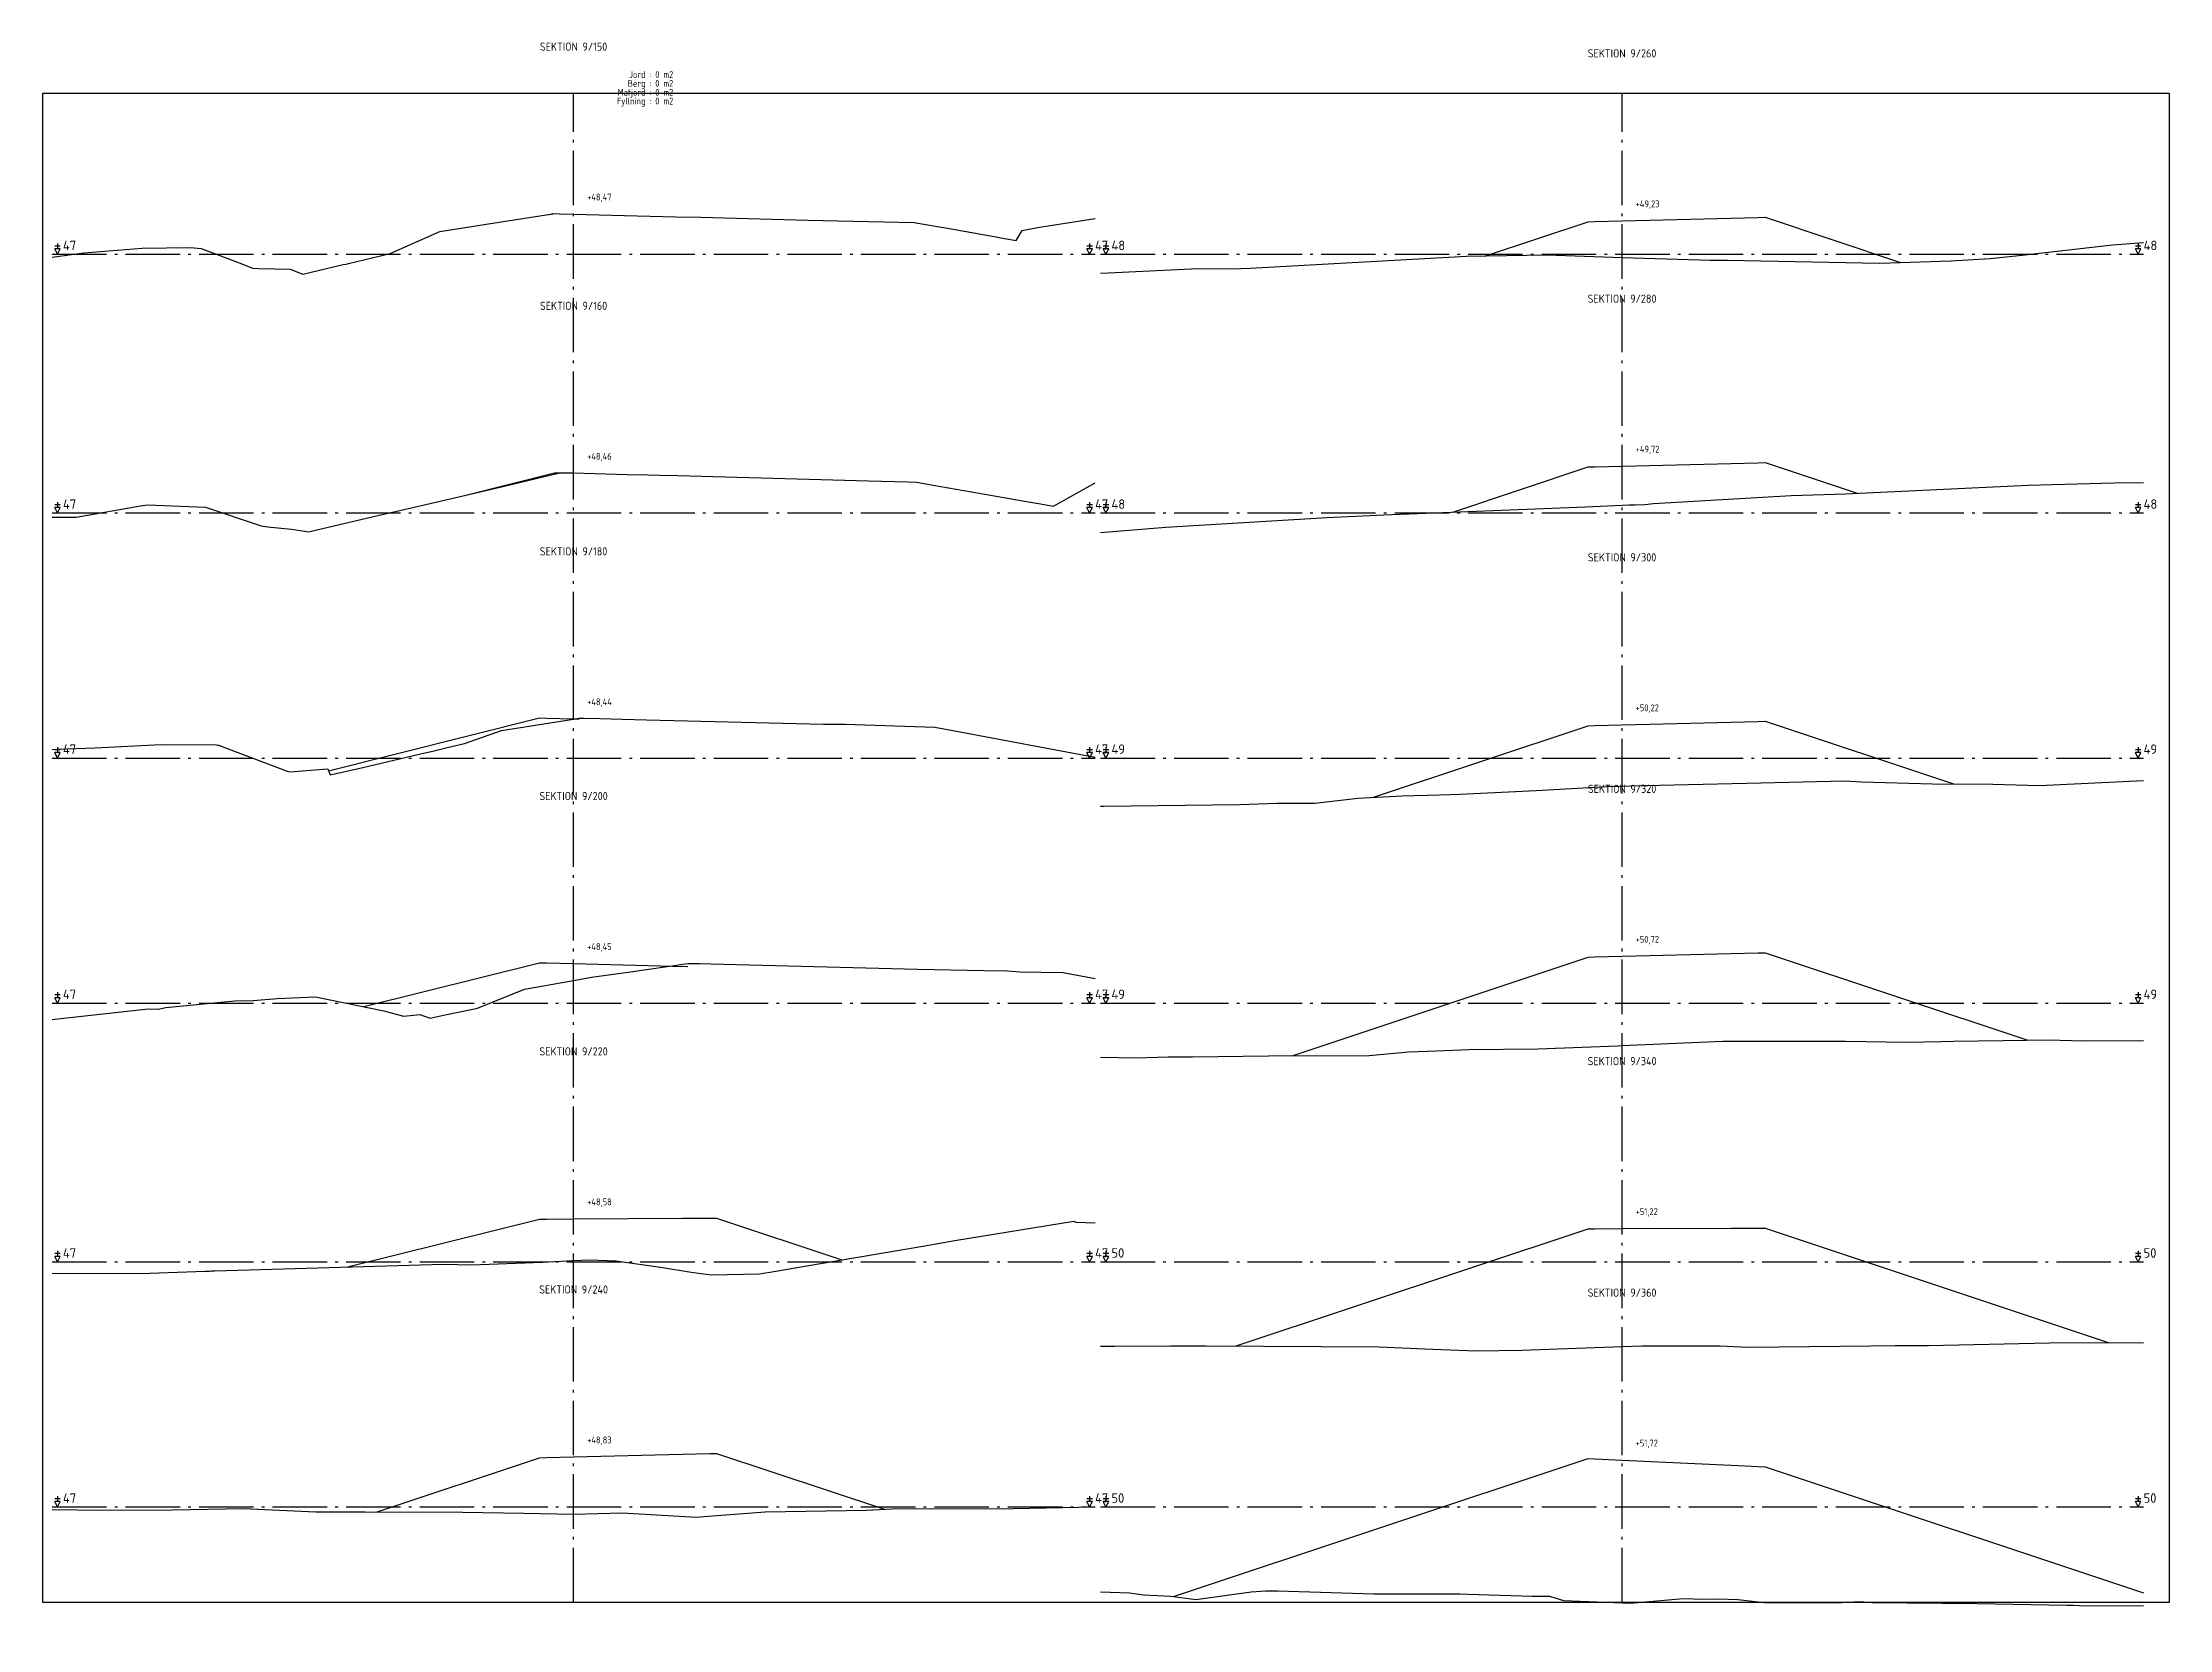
# Model space of a CAD drawing. Header units: metres. Extents: x 164066 to 165347, y 6228109 to 6230364.
# Drawn here: x 164065.9 to 164144, y 6229433.2 to 6229491.4 of the extents above; entities that cross this region are included whole.
import ezdxf
from ezdxf.enums import TextEntityAlignment as Align

# ---------------------------------------------------------------- set-up
doc = ezdxf.new("R2010")
doc.units = ezdxf.units.M
doc.header["$LTSCALE"] = 0.1
doc.linetypes.add('CENTRUMLINJE', pattern=[27, 20, -3, 1, -3])
for name, color, linetype in [('M-000', 7, 'Continuous'), ('M-372A', 3, 'Continuous'), ('M-374C', 6, 'Continuous'), ('M-378A', 7, 'CENTRUMLINJE'), ('M-378AT', 4, 'Continuous'), ('M-378B', 4, 'CENTRUMLINJE'), ('M-378BT', 4, 'Continuous'), ('M-378CT', 4, 'Continuous'), ('T19202X', 4, 'Continuous')]:
    doc.layers.add(name, color=color, linetype=linetype)
doc.styles.add('ISO35', font='ISO3098', dxfattribs={"height": 3.5})
doc.styles.add('P_ISO_25', font='ISO', dxfattribs={"height": 2.5})
doc.styles.add('P_ISO_30', font='ISO', dxfattribs={"height": 3})

msp = doc.modelspace()

# ---------------------------------------------------------------- texts
at = {"layer": 'M-378AT', "color": 7, "style": 'ISO35'}
for s, p in [('47', (164066.694, 6229483.804)), ('47', (164104.594, 6229483.804)), ('48', (164105.194, 6229483.804)), ('48', (164143.094, 6229483.804)), ('47', (164066.694, 6229474.304)), ('47', (164104.594, 6229474.304)), ('48', (164105.194, 6229474.304)), ('48', (164143.094, 6229474.304)), ('47', (164066.694, 6229465.304)), ('47', (164104.594, 6229465.304)), ('49', (164105.194, 6229465.304)), ('49', (164143.094, 6229465.304)), ('47', (164066.694, 6229456.304)), ('47', (164104.594, 6229456.304)), ('49', (164105.194, 6229456.304)), ('49', (164143.094, 6229456.304)), ('47', (164066.694, 6229446.804)), ('47', (164104.594, 6229446.804)), ('50', (164105.194, 6229446.804)), ('50', (164143.094, 6229446.804)), ('47', (164066.694, 6229437.804)), ('47', (164104.594, 6229437.804)), ('50', (164105.194, 6229437.804)), ('50', (164143.094, 6229437.804))]:
    msp.add_text(s, height=0.35, dxfattribs=at).set_placement(p)
at = {"layer": 'M-378BT', "color": 2, "style": 'P_ISO_30'}
for s, p in [('SEKTION 9/150', (164085.444, 6229491.128)), ('SEKTION 9/260', (164123.944, 6229490.88)), ('SEKTION 9/160', (164085.444, 6229481.61)), ('SEKTION 9/280', (164123.944, 6229481.873)), ('SEKTION 9/180', (164085.444, 6229472.593)), ('SEKTION 9/300', (164123.944, 6229472.373)), ('SEKTION 9/200', (164085.444, 6229463.607)), ('SEKTION 9/320', (164123.944, 6229463.873)), ('SEKTION 9/220', (164085.444, 6229454.231)), ('SEKTION 9/340', (164123.944, 6229453.873)), ('SEKTION 9/240', (164085.444, 6229445.489)), ('SEKTION 9/360', (164123.944, 6229445.373))]:
    msp.add_text(s, height=0.3, dxfattribs=at).set_placement(p, align=Align.CENTER)
at = {"layer": 'M-378BT', "color": 2, "style": 'P_ISO_25'}
for s, p in [('+48,47', (164085.944, 6229485.628)), ('+49,23', (164124.444, 6229485.38)), ('+48,46', (164085.944, 6229476.11)), ('+49,72', (164124.444, 6229476.373)), ('+48,44', (164085.944, 6229467.093)), ('+50,22', (164124.444, 6229466.873)), ('+48,45', (164085.944, 6229458.107)), ('+50,72', (164124.444, 6229458.373)), ('+48,58', (164085.944, 6229448.731)), ('+51,22', (164124.444, 6229448.373)), ('+48,83', (164085.944, 6229439.989)), ('+51,72', (164124.444, 6229439.873))]:
    msp.add_text(s, height=0.25, dxfattribs=at).set_placement(p)
at = {"layer": 'M-378CT', "color": 2, "style": 'P_ISO_25'}
for s, p in [('Jord : ', (164088.444, 6229490.128)), ('Matjord : ', (164088.444, 6229489.478)), ('Berg : ', (164088.444, 6229489.803)), ('Fyllning : ', (164088.444, 6229489.153))]:
    msp.add_text(s, height=0.25, dxfattribs=at).set_placement(p, align=Align.RIGHT)
for p in [(164088.444, 6229490.128), (164088.444, 6229489.803), (164088.444, 6229489.478), (164088.444, 6229489.153)]:
    msp.add_text('0 m2', height=0.25, dxfattribs=at).set_placement(p)

# ---------------------------------------------------------------- linework, layer by layer
at = {"layer": 'M-000'}
msp.add_lwpolyline([(164065.944, 6229434.154), (164144.044, 6229434.154), (164144.044, 6229489.554), (164065.944, 6229489.554), (164065.944, 6229434.154)], dxfattribs=at)
at = {"layer": 'M-372A', "color": 3, "linetype": 'Continuous'}
for points in [[(164066.294, 6229483.552), (164067.461, 6229483.705), (164069.6, 6229483.873), (164071.377, 6229483.899), (164071.77, 6229483.868), (164073.2, 6229483.326), (164073.651, 6229483.147), (164073.89, 6229483.133), (164075.036, 6229483.101), (164075.506, 6229482.925), (164076.988, 6229483.272), (164077.088, 6229483.296), (164077.182, 6229483.318), (164078.71, 6229483.676), (164080.527, 6229484.486), (164082.165, 6229484.744), (164084.753, 6229485.147), (164084.931, 6229485.142), (164085.444, 6229485.128), (164089.19, 6229485.025), (164090.116, 6229485.014), (164094.045, 6229484.911), (164097.945, 6229484.82), (164098.01, 6229484.813), (164099.174, 6229484.606), (164101.028, 6229484.277), (164101.064, 6229484.271), (164101.699, 6229484.159), (164101.92, 6229484.532), (164102.481, 6229484.635), (164104.594, 6229484.968)], [(164104.794, 6229482.96), (164105.076, 6229482.976), (164108.378, 6229483.129), (164109.764, 6229483.121), (164109.956, 6229483.137), (164110.29, 6229483.14), (164118.227, 6229483.584), (164121.181, 6229483.627), (164123.944, 6229483.539), (164126.785, 6229483.449), (164127.181, 6229483.438), (164127.301, 6229483.434), (164127.816, 6229483.433), (164133.392, 6229483.326), (164136.011, 6229483.415), (164137.464, 6229483.502), (164138.633, 6229483.615), (164141.949, 6229484.004), (164143.094, 6229484.086)], [(164066.294, 6229473.999), (164067.184, 6229473.994), (164069.547, 6229474.417), (164069.801, 6229474.45), (164071.926, 6229474.363), (164073.975, 6229473.678), (164074.203, 6229473.641), (164075.091, 6229473.56), (164075.717, 6229473.462), (164076.011, 6229473.531), (164078.262, 6229474.058), (164079.545, 6229474.358), (164081.644, 6229474.85), (164082.635, 6229475.081), (164084.632, 6229475.552), (164084.994, 6229475.638), (164085.444, 6229475.624), (164087.407, 6229475.561), (164088.169, 6229475.552), (164088.611, 6229475.545), (164089.254, 6229475.526), (164096.276, 6229475.328), (164097.703, 6229475.298), (164098.038, 6229475.286), (164098.642, 6229475.179), (164100.056, 6229474.93), (164101.454, 6229474.684), (164102.007, 6229474.587), (164102.518, 6229474.497), (164103.065, 6229474.401), (164104.594, 6229475.262)], [(164104.794, 6229473.433), (164107.195, 6229473.638), (164113.12, 6229473.982), (164115.191, 6229474.09), (164122.607, 6229474.374), (164123.944, 6229474.44), (164124.191, 6229474.452), (164124.415, 6229474.45), (164124.774, 6229474.47), (164125.094, 6229474.504), (164130.153, 6229474.796), (164132.151, 6229474.859), (164138.853, 6229475.17), (164142.007, 6229475.262), (164143.094, 6229475.276)], [(164066.294, 6229465.472), (164066.506, 6229465.484), (164067.865, 6229465.528), (164070.306, 6229465.648), (164072.328, 6229465.633), (164072.383, 6229465.632), (164072.401, 6229465.626), (164074.925, 6229464.669), (164075.023, 6229464.645), (164076.421, 6229464.757), (164076.509, 6229464.533), (164077.7, 6229464.811), (164079.779, 6229465.296), (164080.371, 6229465.434), (164080.807, 6229465.536), (164081.442, 6229465.684), (164082.791, 6229466.163), (164085.444, 6229466.586), (164085.644, 6229466.618), (164085.819, 6229466.614), (164086.411, 6229466.6), (164087.227, 6229466.58), (164088.127, 6229466.559), (164094.625, 6229466.403), (164095.413, 6229466.394), (164098.715, 6229466.293), (164099.702, 6229466.108), (164100.736, 6229465.913), (164103.342, 6229465.424), (164104.594, 6229465.189)], [(164104.794, 6229463.382), (164104.919, 6229463.387), (164109.912, 6229463.451), (164111.265, 6229463.491), (164112.667, 6229463.499), (164114.241, 6229463.675), (164115.874, 6229463.768), (164117.235, 6229463.799), (164117.999, 6229463.829), (164120.794, 6229463.956), (164123.383, 6229464.106), (164123.944, 6229464.122), (164124.243, 6229464.131), (164128.524, 6229464.226), (164132.116, 6229464.315), (164132.735, 6229464.276), (164135.346, 6229464.204), (164137.556, 6229464.193), (164139.275, 6229464.151), (164143.094, 6229464.327)], [(164066.294, 6229455.556), (164066.401, 6229455.564), (164069.827, 6229455.941), (164070.188, 6229455.932), (164070.466, 6229455.995), (164073.008, 6229456.232), (164073.682, 6229456.251), (164074.557, 6229456.327), (164075.971, 6229456.386), (164078.475, 6229455.874), (164079.198, 6229455.672), (164079.799, 6229455.737), (164080.173, 6229455.603), (164080.664, 6229455.708), (164081.747, 6229455.938), (164081.913, 6229455.973), (164083.643, 6229456.661), (164085.444, 6229456.987), (164086.1, 6229457.106), (164087.444, 6229457.294), (164089.639, 6229457.615), (164090.063, 6229457.604), (164090.479, 6229457.593), (164098.069, 6229457.399), (164100.504, 6229457.356), (164101.382, 6229457.334), (164101.835, 6229457.3), (164103.408, 6229457.276), (164104.594, 6229457.064)], [(164104.794, 6229454.166), (164106.101, 6229454.144), (164107.282, 6229454.179), (164108.176, 6229454.182), (164110.966, 6229454.22), (164114.662, 6229454.231), (164116.106, 6229454.368), (164117.135, 6229454.396), (164118.314, 6229454.456), (164120.856, 6229454.479), (164123.788, 6229454.586), (164123.944, 6229454.593), (164127.65, 6229454.753), (164128.162, 6229454.761), (164128.736, 6229454.752), (164132.144, 6229454.763), (164134.387, 6229454.725), (164135.673, 6229454.744), (164136.116, 6229454.753), (164137.933, 6229454.777), (164139.626, 6229454.805), (164140.855, 6229454.767), (164143.094, 6229454.777)], [(164066.294, 6229446.236), (164069.538, 6229446.226), (164071.914, 6229446.31), (164072.076, 6229446.312), (164072.129, 6229446.326), (164072.266, 6229446.322), (164080.667, 6229446.565), (164081.701, 6229446.548), (164084.304, 6229446.643), (164085.444, 6229446.7), (164086.038, 6229446.73), (164086.998, 6229446.685), (164088.721, 6229446.446), (164089.763, 6229446.28), (164090.501, 6229446.175), (164092.276, 6229446.211), (164092.866, 6229446.312), (164093.581, 6229446.434), (164095.082, 6229446.689), (164098.336, 6229447.243), (164099.447, 6229447.433), (164103.81, 6229448.151), (164103.887, 6229448.111), (164104.594, 6229448.09)], [(164104.794, 6229443.555), (164105.323, 6229443.555), (164107.362, 6229443.573), (164107.66, 6229443.569), (164108.654, 6229443.571), (164115.028, 6229443.537), (164116.995, 6229443.442), (164118.588, 6229443.384), (164120.265, 6229443.405), (164123.944, 6229443.547), (164124.676, 6229443.575), (164127.55, 6229443.564), (164128.573, 6229443.518), (164133.082, 6229443.566), (164133.971, 6229443.585), (164135.192, 6229443.583), (164139.637, 6229443.675), (164140.613, 6229443.692), (164143.094, 6229443.676)], [(164066.294, 6229437.56), (164068.123, 6229437.539), (164070.713, 6229437.544), (164073.309, 6229437.597), (164075.984, 6229437.474), (164077.793, 6229437.474), (164081.369, 6229437.463), (164083.618, 6229437.421), (164085.434, 6229437.393), (164085.444, 6229437.393), (164087.225, 6229437.442), (164089.953, 6229437.282), (164090.079, 6229437.285), (164092.482, 6229437.471), (164096.2, 6229437.532), (164097.128, 6229437.578), (164101.599, 6229437.591), (164104.594, 6229437.651)], [(164104.794, 6229434.535), (164104.797, 6229434.535), (164105.854, 6229434.501), (164106.376, 6229434.426), (164107.376, 6229434.374), (164108.287, 6229434.256), (164110.327, 6229434.535), (164110.865, 6229434.574), (164111.298, 6229434.571), (164114.826, 6229434.457), (164117.972, 6229434.466), (164118.285, 6229434.454), (164120.644, 6229434.371), (164121.282, 6229434.372), (164121.789, 6229434.212), (164123.944, 6229434.128), (164124.249, 6229434.117), (164126.19, 6229434.294), (164126.939, 6229434.268), (164127.494, 6229434.28), (164128.2, 6229434.259), (164129.169, 6229434.148), (164132.011, 6229434.144), (164132.685, 6229434.177), (164133.141, 6229434.144), (164136.985, 6229434.105), (164140.274, 6229434.041), (164140.508, 6229434.04), (164140.744, 6229434.035), (164143.094, 6229434.021)]]:
    msp.add_lwpolyline(points, dxfattribs=at)
at = {"layer": 'M-374C', "color": 6, "linetype": 'Continuous'}
for points in [[(164084.566, 6229485.118), (164084.681, 6229485.147), (164084.931, 6229485.141), (164085.444, 6229485.128), (164085.445, 6229485.128), (164085.446, 6229485.128)], [(164118.929, 6229483.595), (164122.694, 6229484.848), (164122.944, 6229484.855), (164123.944, 6229484.88), (164127.944, 6229484.98), (164128.944, 6229485.005), (164129.194, 6229485.011), (164134.173, 6229483.353)], [(164081.483, 6229474.813), (164084.745, 6229475.628), (164084.995, 6229475.622), (164085.444, 6229475.61), (164085.445, 6229475.61), (164085.446, 6229475.61)], [(164117.726, 6229474.187), (164122.694, 6229475.842), (164122.944, 6229475.848), (164123.944, 6229475.873), (164127.944, 6229475.973), (164128.944, 6229475.998), (164129.194, 6229476.004), (164132.573, 6229474.879)], [(164076.448, 6229464.688), (164084.194, 6229466.625), (164084.444, 6229466.618), (164085.444, 6229466.593), (164085.644, 6229466.588), (164085.645, 6229466.588)], [(164114.779, 6229463.706), (164122.694, 6229466.342), (164122.944, 6229466.348), (164123.944, 6229466.373), (164127.944, 6229466.473), (164128.944, 6229466.498), (164129.194, 6229466.504), (164136.112, 6229464.201)], [(164077.74, 6229456.025), (164084.194, 6229457.638), (164084.444, 6229457.632), (164085.444, 6229457.607), (164089.091, 6229457.516), (164089.639, 6229457.502), (164089.64, 6229457.502)], [(164111.827, 6229454.223), (164122.694, 6229457.842), (164122.944, 6229457.848), (164123.944, 6229457.873), (164127.944, 6229457.973), (164128.944, 6229457.998), (164129.194, 6229458.004), (164138.839, 6229454.792)], [(164077.148, 6229446.464), (164084.194, 6229448.225), (164084.444, 6229448.226), (164085.444, 6229448.231), (164089.444, 6229448.251), (164090.444, 6229448.255), (164090.694, 6229448.257), (164095.293, 6229446.725)], [(164109.772, 6229443.565), (164122.694, 6229447.868), (164122.944, 6229447.869), (164123.944, 6229447.873), (164127.944, 6229447.887), (164128.944, 6229447.891), (164129.194, 6229447.892), (164141.829, 6229443.685)], [(164078.235, 6229437.473), (164084.194, 6229439.457), (164084.444, 6229439.464), (164085.444, 6229439.489), (164089.444, 6229439.589), (164090.444, 6229439.614), (164090.694, 6229439.62), (164096.864, 6229437.565)], [(164107.472, 6229434.362), (164122.694, 6229439.431), (164122.944, 6229439.419), (164123.944, 6229439.373), (164127.944, 6229439.187), (164128.944, 6229439.141), (164129.194, 6229439.129), (164143.094, 6229434.501)]]:
    msp.add_lwpolyline(points, dxfattribs=at)
at = {"layer": 'M-378A'}
for p, q in [((164066.294, 6229483.654), (164104.594, 6229483.654)), ((164104.794, 6229483.654), (164143.094, 6229483.654)), ((164066.294, 6229474.154), (164104.594, 6229474.154)), ((164104.794, 6229474.154), (164143.094, 6229474.154)), ((164066.294, 6229465.154), (164104.594, 6229465.154)), ((164104.794, 6229465.154), (164143.094, 6229465.154)), ((164066.294, 6229456.154), (164104.594, 6229456.154)), ((164104.794, 6229456.154), (164143.094, 6229456.154)), ((164066.294, 6229446.654), (164104.594, 6229446.654)), ((164104.794, 6229446.654), (164143.094, 6229446.654)), ((164066.294, 6229437.654), (164104.594, 6229437.654)), ((164104.794, 6229437.654), (164143.094, 6229437.654))]:
    msp.add_line(p, q, dxfattribs=at)
at = {"layer": 'M-378AT'}
for p, q in [((164066.494, 6229484.054), (164066.494, 6229483.854)), ((164104.394, 6229484.054), (164104.394, 6229483.854)), ((164104.994, 6229484.054), (164104.994, 6229483.854)), ((164142.894, 6229484.054), (164142.894, 6229483.854)), ((164066.594, 6229483.954), (164066.394, 6229483.954)), ((164066.494, 6229483.654), (164066.394, 6229483.854)), ((164066.594, 6229483.854), (164066.394, 6229483.854)), ((164066.494, 6229483.654), (164066.594, 6229483.854)), ((164104.494, 6229483.954), (164104.294, 6229483.954)), ((164104.394, 6229483.654), (164104.294, 6229483.854)), ((164104.494, 6229483.854), (164104.294, 6229483.854)), ((164104.394, 6229483.654), (164104.494, 6229483.854)), ((164105.094, 6229483.954), (164104.894, 6229483.954)), ((164104.994, 6229483.654), (164104.894, 6229483.854)), ((164105.094, 6229483.854), (164104.894, 6229483.854)), ((164104.994, 6229483.654), (164105.094, 6229483.854)), ((164142.994, 6229483.954), (164142.794, 6229483.954)), ((164142.894, 6229483.654), (164142.794, 6229483.854)), ((164142.994, 6229483.854), (164142.794, 6229483.854)), ((164142.894, 6229483.654), (164142.994, 6229483.854)), ((164066.594, 6229474.454), (164066.394, 6229474.454)), ((164066.494, 6229474.154), (164066.394, 6229474.354)), ((164066.594, 6229474.354), (164066.394, 6229474.354)), ((164066.494, 6229474.554), (164066.494, 6229474.354)), ((164066.494, 6229474.154), (164066.594, 6229474.354)), ((164104.494, 6229474.454), (164104.294, 6229474.454)), ((164104.394, 6229474.154), (164104.294, 6229474.354)), ((164104.494, 6229474.354), (164104.294, 6229474.354)), ((164104.394, 6229474.554), (164104.394, 6229474.354)), ((164104.394, 6229474.154), (164104.494, 6229474.354)), ((164105.094, 6229474.454), (164104.894, 6229474.454)), ((164104.994, 6229474.154), (164104.894, 6229474.354)), ((164105.094, 6229474.354), (164104.894, 6229474.354)), ((164104.994, 6229474.554), (164104.994, 6229474.354)), ((164104.994, 6229474.154), (164105.094, 6229474.354)), ((164142.994, 6229474.454), (164142.794, 6229474.454)), ((164142.894, 6229474.154), (164142.794, 6229474.354)), ((164142.994, 6229474.354), (164142.794, 6229474.354)), ((164142.894, 6229474.554), (164142.894, 6229474.354)), ((164142.894, 6229474.154), (164142.994, 6229474.354)), ((164066.594, 6229465.454), (164066.394, 6229465.454)), ((164066.494, 6229465.154), (164066.394, 6229465.354)), ((164066.594, 6229465.354), (164066.394, 6229465.354)), ((164066.494, 6229465.554), (164066.494, 6229465.354)), ((164066.494, 6229465.154), (164066.594, 6229465.354)), ((164104.494, 6229465.454), (164104.294, 6229465.454)), ((164104.394, 6229465.154), (164104.294, 6229465.354)), ((164104.494, 6229465.354), (164104.294, 6229465.354)), ((164104.394, 6229465.554), (164104.394, 6229465.354)), ((164104.394, 6229465.154), (164104.494, 6229465.354)), ((164105.094, 6229465.454), (164104.894, 6229465.454)), ((164104.994, 6229465.154), (164104.894, 6229465.354)), ((164105.094, 6229465.354), (164104.894, 6229465.354)), ((164104.994, 6229465.554), (164104.994, 6229465.354)), ((164104.994, 6229465.154), (164105.094, 6229465.354)), ((164142.994, 6229465.454), (164142.794, 6229465.454)), ((164142.894, 6229465.154), (164142.794, 6229465.354)), ((164142.994, 6229465.354), (164142.794, 6229465.354)), ((164142.894, 6229465.554), (164142.894, 6229465.354)), ((164142.894, 6229465.154), (164142.994, 6229465.354)), ((164066.594, 6229456.454), (164066.394, 6229456.454)), ((164066.494, 6229456.154), (164066.394, 6229456.354)), ((164066.594, 6229456.354), (164066.394, 6229456.354)), ((164066.494, 6229456.554), (164066.494, 6229456.354)), ((164066.494, 6229456.154), (164066.594, 6229456.354)), ((164104.494, 6229456.454), (164104.294, 6229456.454)), ((164104.394, 6229456.154), (164104.294, 6229456.354)), ((164104.494, 6229456.354), (164104.294, 6229456.354)), ((164104.394, 6229456.554), (164104.394, 6229456.354)), ((164104.394, 6229456.154), (164104.494, 6229456.354)), ((164105.094, 6229456.454), (164104.894, 6229456.454)), ((164104.994, 6229456.154), (164104.894, 6229456.354)), ((164105.094, 6229456.354), (164104.894, 6229456.354)), ((164104.994, 6229456.554), (164104.994, 6229456.354)), ((164104.994, 6229456.154), (164105.094, 6229456.354)), ((164142.994, 6229456.454), (164142.794, 6229456.454)), ((164142.894, 6229456.154), (164142.794, 6229456.354)), ((164142.994, 6229456.354), (164142.794, 6229456.354)), ((164142.894, 6229456.554), (164142.894, 6229456.354)), ((164142.894, 6229456.154), (164142.994, 6229456.354)), ((164066.594, 6229446.954), (164066.394, 6229446.954)), ((164066.494, 6229446.654), (164066.394, 6229446.854)), ((164066.594, 6229446.854), (164066.394, 6229446.854)), ((164066.494, 6229447.054), (164066.494, 6229446.854)), ((164066.494, 6229446.654), (164066.594, 6229446.854)), ((164104.494, 6229446.954), (164104.294, 6229446.954)), ((164104.394, 6229446.654), (164104.294, 6229446.854)), ((164104.494, 6229446.854), (164104.294, 6229446.854)), ((164104.394, 6229447.054), (164104.394, 6229446.854)), ((164104.394, 6229446.654), (164104.494, 6229446.854)), ((164105.094, 6229446.954), (164104.894, 6229446.954)), ((164104.994, 6229446.654), (164104.894, 6229446.854)), ((164105.094, 6229446.854), (164104.894, 6229446.854)), ((164104.994, 6229447.054), (164104.994, 6229446.854)), ((164104.994, 6229446.654), (164105.094, 6229446.854)), ((164142.994, 6229446.954), (164142.794, 6229446.954)), ((164142.894, 6229446.654), (164142.794, 6229446.854)), ((164142.994, 6229446.854), (164142.794, 6229446.854)), ((164142.894, 6229447.054), (164142.894, 6229446.854)), ((164142.894, 6229446.654), (164142.994, 6229446.854)), ((164066.494, 6229438.054), (164066.494, 6229437.854)), ((164104.394, 6229438.054), (164104.394, 6229437.854)), ((164104.994, 6229438.054), (164104.994, 6229437.854)), ((164142.894, 6229438.054), (164142.894, 6229437.854)), ((164066.594, 6229437.954), (164066.394, 6229437.954)), ((164066.494, 6229437.654), (164066.394, 6229437.854)), ((164066.594, 6229437.854), (164066.394, 6229437.854)), ((164066.494, 6229437.654), (164066.594, 6229437.854)), ((164104.494, 6229437.954), (164104.294, 6229437.954)), ((164104.394, 6229437.654), (164104.294, 6229437.854)), ((164104.494, 6229437.854), (164104.294, 6229437.854)), ((164104.394, 6229437.654), (164104.494, 6229437.854)), ((164105.094, 6229437.954), (164104.894, 6229437.954)), ((164104.994, 6229437.654), (164104.894, 6229437.854)), ((164105.094, 6229437.854), (164104.894, 6229437.854)), ((164104.994, 6229437.654), (164105.094, 6229437.854)), ((164142.994, 6229437.954), (164142.794, 6229437.954)), ((164142.894, 6229437.654), (164142.794, 6229437.854)), ((164142.994, 6229437.854), (164142.794, 6229437.854)), ((164142.894, 6229437.654), (164142.994, 6229437.854))]:
    msp.add_line(p, q, dxfattribs=at)
at = {"layer": 'M-378B', "color": 7, "linetype": 'CENTRUMLINJE'}
for p, q in [((164085.444, 6229434.154), (164085.444, 6229489.554)), ((164123.944, 6229434.154), (164123.944, 6229489.554))]:
    msp.add_line(p, q, dxfattribs=at)
at = {"layer": 'T19202X', "color": 7}
for centre in [(164085.444, 6229482.154), (164123.944, 6229482.154), (164085.444, 6229472.654), (164123.944, 6229472.654), (164085.444, 6229462.654), (164123.944, 6229462.654), (164085.444, 6229454.654), (164123.944, 6229453.154), (164085.444, 6229445.654), (164123.944, 6229442.654), (164085.444, 6229436.654), (164123.944, 6229433.154)]:
    msp.add_circle(centre, 0.001, dxfattribs=at)

msp.set_redraw_order([(e.dxf.handle, doc.entitydb.next_handle()) for e in msp.query("TEXT MTEXT ATTDEF DIMENSION ARC_DIMENSION")])  # texts and dimensions are drawn at this point

doc.saveas('drawing.dxf')
